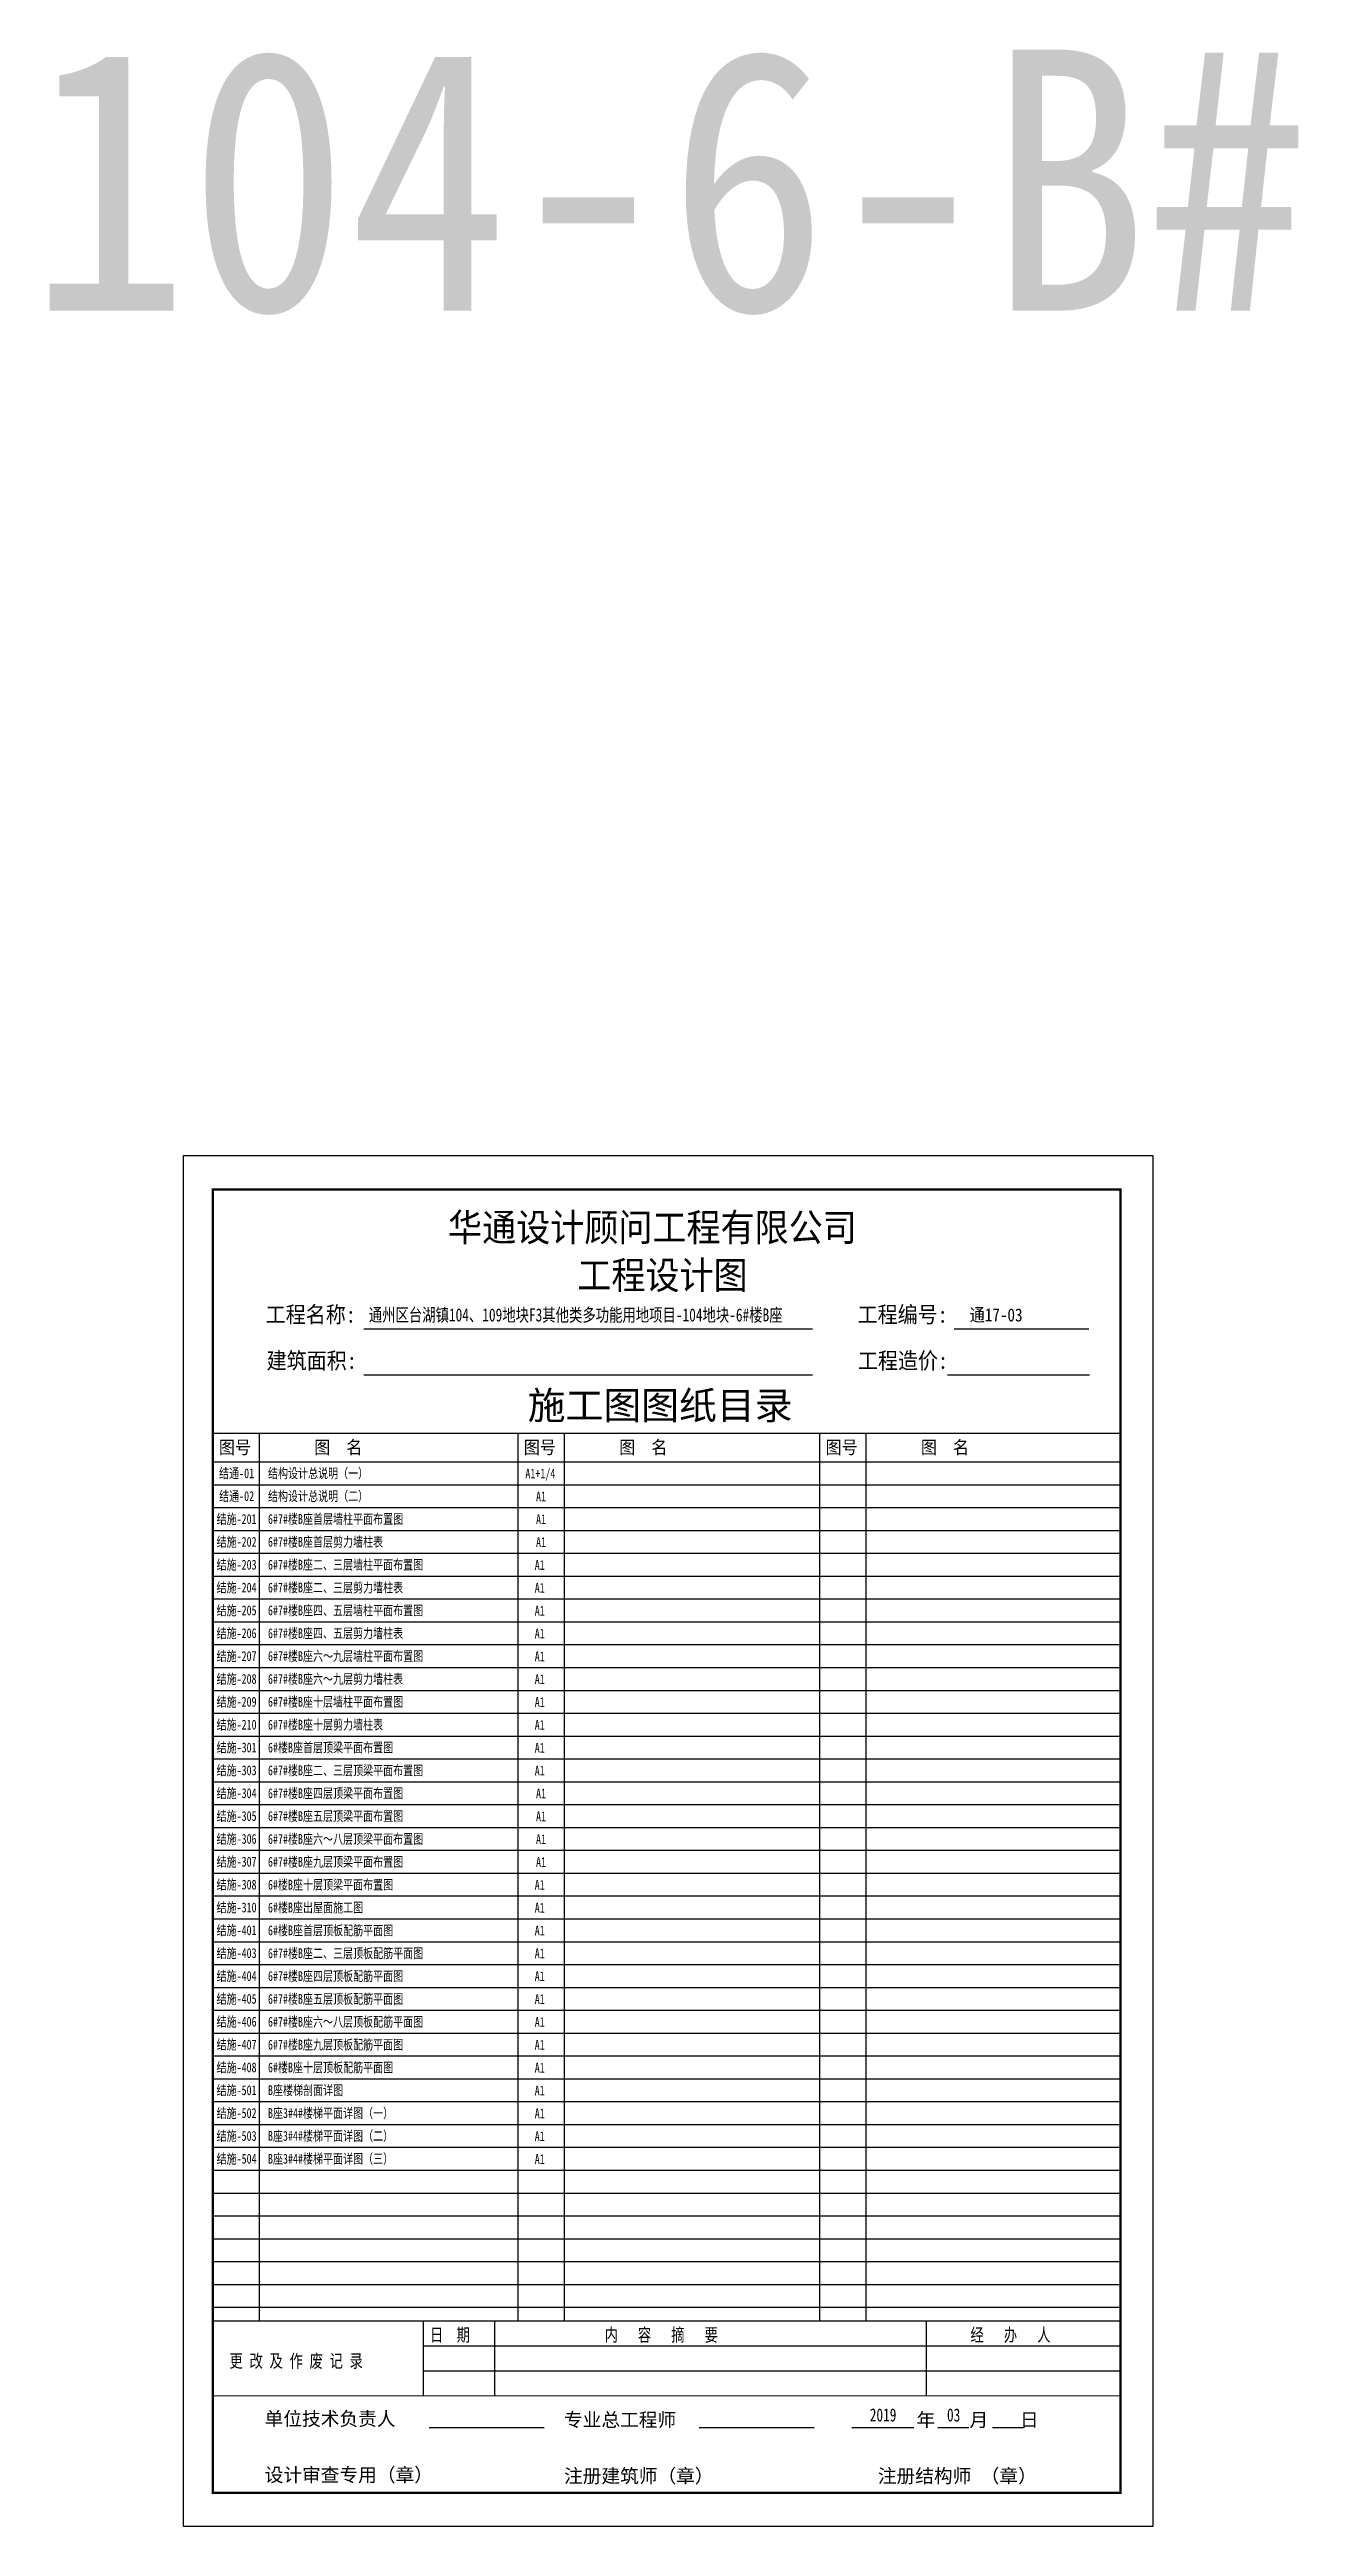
# Model space of a CAD drawing. Header units: millimetres. Extents: x -202076 to 1082610, y -439651 to 179350.
# Drawn here: x 994613 to 1032876, y -97940 to -22058 of the extents above; entities that cross this region are included whole.
import ezdxf
from ezdxf.enums import TextEntityAlignment as Align

# ---------------------------------------------------------------- set-up
doc = ezdxf.new("R2010")
doc.units = ezdxf.units.MM
doc.header["$LTSCALE"] = 1000
for name, color, linetype in [('限价房base$0$PUB_TEXT', 7, 'Continuous'), ('限价房base$0$S-ANNO-TABS', 4, 'Continuous'), ('限价房base$0$TEXT', 7, 'Continuous')]:
    doc.layers.add(name, color=color, linetype=linetype)
doc.styles.add('限价房base$0$-黑体', font='simhei.ttf', dxfattribs={"width": 0.8})
doc.styles.add('限价房base$0$H1', font='')
doc.styles.get('限价房base$0$H1').set_extended_font_data('SimSun')

msp = doc.modelspace()

# ---------------------------------------------------------------- texts
at = {"style": '限价房base$0$H1', "width": 0.75}
for s, p in [('A1+1/4', (1009190.2, -65683.8)), ('A1', (1009517.1, -66383.8)), ('A1', (1009517.1, -67083.8)), ('A1', (1009517.1, -67783.7)), ('A1', (1009477.6, -68483.7)), ('A1', (1009477.6, -69183.7)), ('A1', (1009477.6, -69883.7)), ('A1', (1009477.6, -70583.7)), ('A1', (1009477.6, -71283.7)), ('A1', (1009477.6, -71983.7)), ('A1', (1009477.6, -72683.7)), ('A1', (1009477.6, -73383.7)), ('A1', (1009477.6, -74083.7)), ('A1', (1009477.6, -74783.7)), ('A1', (1009517.1, -75483.8)), ('A1', (1009517.1, -76183.7)), ('A1', (1009517.1, -76883.7)), ('A1', (1009477.6, -78283.7)), ('A1', (1009517.1, -77583.7)), ('A1', (1009477.6, -78983.7)), ('A1', (1009477.6, -79683.7)), ('A1', (1009477.6, -80383.7)), ('A1', (1009477.6, -81083.7)), ('A1', (1009477.6, -81783.7)), ('A1', (1009477.6, -82483.7)), ('A1', (1009477.6, -83183.7)), ('A1', (1009477.6, -83883.7)), ('A1', (1009477.6, -84583.7)), ('A1', (1009477.6, -85283.7)), ('A1', (1009477.6, -85983.7)), ('A1', (1009477.6, -86683.7))]:
    msp.add_text(s, height=300, dxfattribs=at).set_placement(p, align=Align.MIDDLE_LEFT)
at = {"layer": '限价房base$0$TEXT', "style": '限价房base$0$-黑体', "width": 0.9}
msp.add_text('104-6-B#', height=8000, dxfattribs=at).set_placement((1013568.2, -32458.2), align=Align.BOTTOM_CENTER)
at = {"layer": '限价房base$0$TEXT', "style": '限价房base$0$-黑体'}
for s, height, width, p in [('华通设计顾问工程有限公司', 850, 0.9, (1006822, -58567.5)), ('工程设计图', 850, 0.9, (1010783, -60032.5)), ('工程名称:', 500, 0.9, (1001234.3, -61062.1)), ('通州区台湖镇104、109地块F3其他类多功能用地项目-104地块-6#楼B座', 400, 0.75, (1004394.1, -61024)), ('工程编号:', 500, 0.9, (1019367.9, -61062.1)), ('通17-03', 400, 0.85, (1022803.1, -61024)), ('建筑面积:', 500, 0.9, (1001263.8, -62474.1)), ('工程造价:', 500, 0.9, (1019377.1, -62474.1)), ('图号', 400, 0.9, (999800.3, -65078.9)), ('图  名 ', 400, 0.9, (1002724.5, -65078.9)), ('图号', 400, 0.9, (1009143.4, -65078.9)), ('图  名 ', 400, 0.9, (1012067.6, -65078.9)), ('图号', 400, 0.9, (1018386.5, -65078.9)), ('图  名 ', 400, 0.9, (1021310.7, -65078.9)), ('内   容   摘   要', 400, 0.75, (1011616.1, -92270)), ('经   办   人', 400, 0.75, (1022827.3, -92270)), ('日  期', 400, 0.75, (1006266.9, -92270)), ('更 改 及 作 废 记 录', 400, 0.75, (1000125.4, -93069.4)), ('2019', 400, 0.75, (1019741.6, -94724.5)), ('03', 400, 0.75, (1022108.1, -94724.5))]:
    msp.add_text(s, height=height, dxfattribs=dict(at, width=width)).set_placement(p)
at = {"layer": '限价房base$0$TEXT', "style": '限价房base$0$H1'}
for s, height, p in [('施工图图纸目录', 850, (1009261.4, -64021.3)), ('单位技术负责人', 420, (1001203.7, -94850.7)), ('专业总工程师', 420, (1010374.1, -94882.2)), ('年', 420, (1021176.4, -94882.2)), ('月', 420, (1022797.5, -94882.2)), ('日', 420, (1024342.1, -94882.2)), ('设计审查专用（章）', 420, (1001203.7, -96569.8)), ('注册建筑师（章）', 420, (1010374.1, -96601.2)), ('注册结构师 （章）', 420, (1019990, -96601.2))]:
    msp.add_text(s, height=height, dxfattribs=at).set_placement(p)
at = {"layer": '限价房base$0$TEXT', "style": '限价房base$0$H1', "width": 0.75}
for s, p in [('结通-01', (1000343.2, -65675.6)), ('结通-02', (1000343.2, -66375.6)), ('结施-201', (1000343.2, -67075.6)), ('结施-202', (1000343.2, -67775.6)), ('结施-203', (1000343.2, -68475.6)), ('结施-204', (1000343.2, -69175.6)), ('结施-205', (1000343.2, -69875.6)), ('结施-206', (1000343.2, -70575.6)), ('结施-207', (1000343.2, -71275.6)), ('结施-208', (1000343.2, -71975.6)), ('结施-209', (1000343.2, -72675.6)), ('结施-210', (1000343.2, -73375.6)), ('结施-301', (1000343.2, -74075.6)), ('结施-303', (1000343.2, -74775.6)), ('结施-304', (1000343.2, -75475.6)), ('结施-305', (1000343.2, -76175.6)), ('结施-306', (1000343.2, -76875.6)), ('结施-307', (1000343.2, -77575.6)), ('结施-308', (1000343.2, -78275.6)), ('结施-310', (1000343.2, -78975.6)), ('结施-401', (1000343.2, -79675.6)), ('结施-403', (1000343.2, -80375.6)), ('结施-404', (1000343.2, -81075.6)), ('结施-405', (1000343.2, -81775.6)), ('结施-406', (1000343.2, -82475.6)), ('结施-407', (1000343.2, -83175.6)), ('结施-408', (1000343.2, -83875.6)), ('结施-501', (1000343.2, -84575.6)), ('结施-502', (1000343.2, -85275.6)), ('结施-503', (1000343.2, -85975.6)), ('结施-504', (1000343.2, -86675.6))]:
    msp.add_text(s, height=300, dxfattribs=at).set_placement(p, align=Align.MIDDLE_CENTER)
for s, p in [('结构设计总说明（一）', (1001305.2, -65675.6)), ('结构设计总说明（二）', (1001305.2, -66375.6)), ('6#7#楼B座首层墙柱平面布置图', (1001305.2, -67075.6)), ('6#7#楼B座首层剪力墙柱表', (1001305.2, -67775.6)), ('6#7#楼B座二、三层墙柱平面布置图', (1001305.2, -68475.6)), ('6#7#楼B座二、三层剪力墙柱表', (1001305.2, -69175.6)), ('6#7#楼B座四、五层墙柱平面布置图', (1001305.2, -69875.6)), ('6#7#楼B座四、五层剪力墙柱表', (1001305.2, -70575.6)), ('6#7#楼B座六～九层墙柱平面布置图', (1001305.2, -71275.6)), ('6#7#楼B座六～九层剪力墙柱表', (1001305.2, -71975.6)), ('6#7#楼B座十层墙柱平面布置图', (1001305.2, -72675.6)), ('6#7#楼B座十层剪力墙柱表', (1001305.2, -73375.6)), ('6#楼B座首层顶梁平面布置图', (1001305.2, -74077.2)), ('6#7#楼B座二、三层顶梁平面布置图', (1001305.2, -74777.2)), ('6#7#楼B座四层顶梁平面布置图', (1001305.2, -75477.2)), ('6#7#楼B座五层顶梁平面布置图', (1001305.2, -76177.2)), ('6#7#楼B座六～八层顶梁平面布置图', (1001305.2, -76878.9)), ('6#7#楼B座九层顶梁平面布置图', (1001305.2, -77578.9)), ('6#楼B座十层顶梁平面布置图', (1001305.2, -78278.9)), ('6#楼B座出屋面施工图', (1001305.2, -78978.9)), ('6#楼B座首层顶板配筋平面图', (1001305.2, -79678.9)), ('6#7#楼B座二、三层顶板配筋平面图', (1001305.2, -80378.9)), ('6#7#楼B座四层顶板配筋平面图', (1001305.2, -81078.9)), ('6#7#楼B座五层顶板配筋平面图', (1001305.2, -81778.9)), ('6#7#楼B座六～八层顶板配筋平面图', (1001305.2, -82478.9)), ('6#7#楼B座九层顶板配筋平面图', (1001305.2, -83178.9)), ('6#楼B座十层顶板配筋平面图', (1001305.2, -83878.9)), ('B座楼梯剖面详图', (1001305.2, -84575.6)), ('B座3#4#楼梯平面详图（一）', (1001305.2, -85275.6)), ('B座3#4#楼梯平面详图（二）', (1001305.2, -85975.6)), ('B座3#4#楼梯平面详图（三）', (1001305.2, -86675.6))]:
    msp.add_text(s, height=300, dxfattribs=at).set_placement(p, align=Align.MIDDLE_LEFT)

# ---------------------------------------------------------------- linework, layer by layer
at = {"layer": '限价房base$0$PUB_TEXT'}
msp.add_lwpolyline([(998718.2, -55940.5), (1028418.2, -55940.5), (1028418.2, -97940.5), (998718.2, -97940.5)], close=True, dxfattribs=at)
at = {"layer": '限价房base$0$S-ANNO-TABS', "color": 4}
for p, q in [((999611.6, -64445.6), (1027419.9, -64445.6)), ((1001050, -91645.5), (1001050, -64445.6)), ((1008961.3, -64445.6), (1008961.3, -91645.5)), ((1010393.1, -91645.5), (1010393.1, -64445.6)), ((1018204.4, -64445.6), (1018204.4, -91645.5)), ((1019636.2, -91645.5), (1019636.2, -64445.6)), ((999611.6, -65325.6), (1027419.9, -65325.6))]:
    msp.add_line(p, q, dxfattribs=at)
at = {"layer": '限价房base$0$S-ANNO-TABS'}
for p, q in [((999618.2, -64445.6), (999618.2, -91645.5)), ((999618.2, -66025.5), (1027426.5, -66025.5)), ((999618.2, -66725.5), (1027426.5, -66725.5)), ((999618.2, -67425.5), (1027426.5, -67425.5)), ((999618.2, -68125.5), (1027426.5, -68125.5)), ((999618.2, -68825.5), (1027426.5, -68825.5)), ((999618.2, -69525.5), (1027426.5, -69525.5)), ((999618.2, -70225.5), (1027426.5, -70225.5)), ((999618.2, -70925.5), (1027426.5, -70925.5)), ((999618.2, -71625.5), (1027426.5, -71625.5)), ((999618.2, -72325.5), (1027426.5, -72325.5)), ((999618.2, -73025.5), (1027426.5, -73025.5)), ((999618.2, -73725.5), (1027426.5, -73725.5)), ((999618.2, -74425.5), (1027426.5, -74425.5)), ((999618.2, -75125.5), (1027426.5, -75125.5)), ((999618.2, -75825.5), (1027426.5, -75825.5)), ((999618.2, -76525.5), (1027426.5, -76525.5)), ((999618.2, -77225.5), (1027426.5, -77225.5)), ((999618.2, -77925.5), (1027426.5, -77925.5)), ((999618.2, -78625.5), (1027426.5, -78625.5)), ((999618.2, -79325.5), (1027426.5, -79325.5)), ((999618.2, -80025.5), (1027426.5, -80025.5)), ((999618.2, -80725.5), (1027426.5, -80725.5)), ((999618.2, -81425.5), (1027426.5, -81425.5)), ((999618.2, -82125.5), (1027426.5, -82125.5)), ((999618.2, -82825.5), (1027426.5, -82825.5)), ((999618.2, -83525.5), (1027426.5, -83525.5)), ((999618.2, -84225.5), (1027426.5, -84225.5)), ((999618.2, -84925.5), (1027426.5, -84925.5)), ((999618.2, -85625.5), (1027426.5, -85625.5)), ((999618.2, -86325.5), (1027426.5, -86325.5)), ((999618.2, -87025.5), (1027426.5, -87025.5)), ((999618.2, -87725.5), (1027426.5, -87725.5)), ((999618.2, -88425.5), (1027426.5, -88425.5)), ((999618.2, -89125.5), (1027426.5, -89125.5)), ((999618.2, -89825.5), (1027426.5, -89825.5)), ((999618.2, -90525.5), (1027426.5, -90525.5)), ((999618.2, -91225.5), (1027426.5, -91225.5))]:
    msp.add_line(p, q, dxfattribs=at)
at = {"layer": '限价房base$0$S-ANNO-TABS', "color": 4, "const_width": 33.4}
msp.add_lwpolyline([(999618.2, -91645.5), (1027426.5, -91645.5)], dxfattribs=at)
at = {"layer": '限价房base$0$TEXT', "color": 4}
for p, q in [((1004241, -61249.3), (1017983.1, -61249.3)), ((1022329.3, -61249.3), (1026456.5, -61249.3)), ((1004241, -62661.3), (1015724.4, -62661.3)), ((1004241, -62661.3), (1017983.1, -62661.3)), ((1022126.2, -62661.3), (1025755, -62661.3)), ((1022126.2, -62661.3), (1026477.8, -62661.3)), ((1006061.4, -91645.5), (1006061.4, -93936.4)), ((1008247.8, -91645.5), (1008247.8, -93936.4)), ((1021470.1, -91645.5), (1021470.1, -93936.4)), ((1006061.4, -92409.2), (1027426.5, -92409.2)), ((1006061.4, -93172.8), (1027426.5, -93172.8)), ((1006245.6, -94911.5), (1009769.3, -94911.5)), ((1014512.6, -94911.6), (1018036.4, -94911.6)), ((1019187.7, -94911.6), (1021097.1, -94911.6)), ((1021825.8, -94911.6), (1022775.8, -94911.6)), ((1023502.6, -94911.6), (1024452.5, -94911.6))]:
    msp.add_line(p, q, dxfattribs=at)
at = {"layer": '限价房base$0$TEXT', "color": 4, "const_width": 71.6}
msp.add_lwpolyline([(999618.2, -96906.9), (999618.2, -56984.2), (1027426.5, -56984.2), (1027426.5, -96906.9)], close=True, dxfattribs=at)
at = {"layer": '限价房base$0$TEXT', "color": 4, "const_width": 33.4}
msp.add_lwpolyline([(999618.2, -93936.4), (1027426.5, -93936.4)], dxfattribs=at)

msp.set_redraw_order([(e.dxf.handle, doc.entitydb.next_handle()) for e in msp.query("TEXT MTEXT ATTDEF DIMENSION ARC_DIMENSION")])  # texts and dimensions are drawn at this point

doc.saveas('drawing.dxf')
